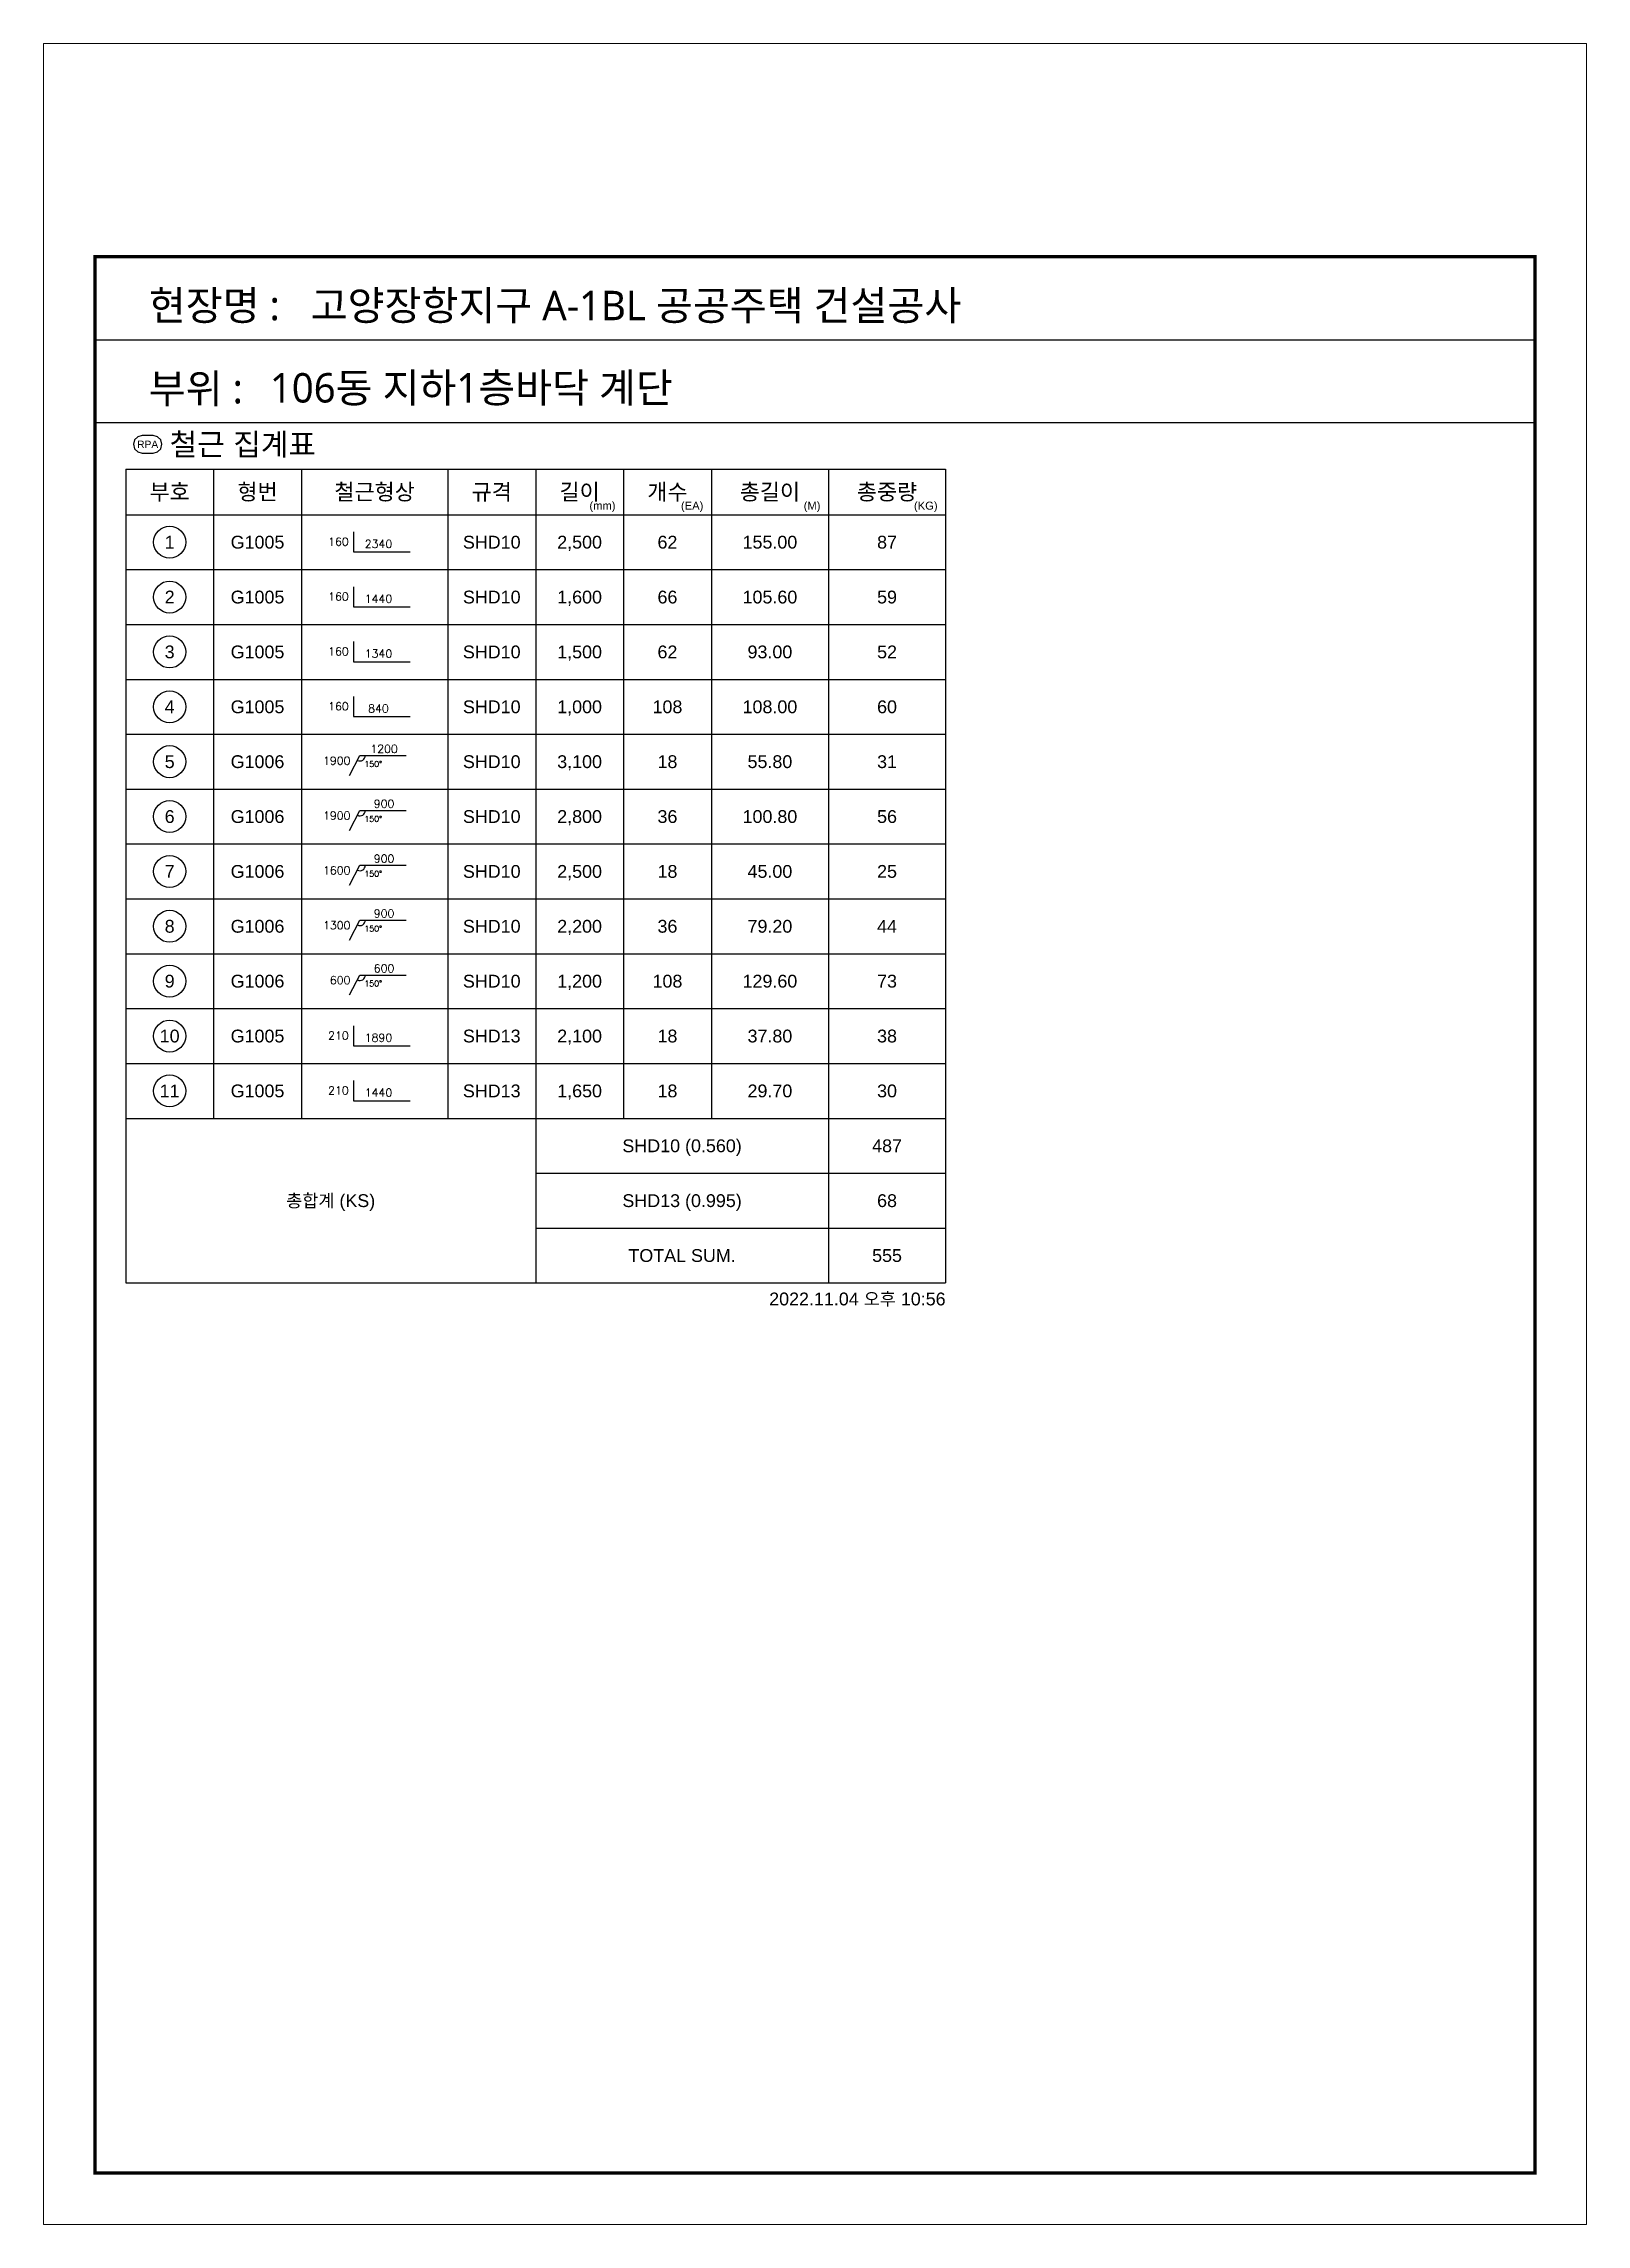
# Model space of a CAD drawing. Header units: millimetres. Extents: x 350420 to 672135, y -312840 to -44390.
# Drawn here: x 443621 to 459951, y -294560 to -271465 of the extents above; entities that cross this region are included whole.
import ezdxf
from ezdxf.enums import TextEntityAlignment as Align

# ---------------------------------------------------------------- set-up
doc = ezdxf.new("R2010")
doc.units = ezdxf.units.MM
doc.header["$LTSCALE"] = 65
for name, color, linetype in [('AMAC-TITLE', 7, 'Continuous'), ('FORM-L', 7, 'Continuous'), ('RP_DIM', 7, 'Continuous'), ('SHOPLINE', 7, 'Continuous'), ('XDIM', 7, 'Continuous')]:
    doc.layers.add(name, color=color, linetype=linetype)
doc.layers.add('TEXT', color=3, linetype='Continuous', lineweight=9)
doc.styles.add('RPWK1', font='arial.ttf', dxfattribs={"bigfont": 'whgtxt.shx'})
doc.styles.add('XRebar2', font='Romans.shx')
doc.styles.add('돋움', font='malgun.ttf')

msp = doc.modelspace()

# ---------------------------------------------------------------- texts
at = {"layer": 'AMAC-TITLE', "color": 2, "linetype": 'Continuous', "style": '돋움'}
msp.add_text('106동 지하1층바닥 계단', height=311.415, dxfattribs=at).set_placement((446015.6, -275266))
at = {"layer": 'RP_DIM', "color": 7, "linetype": 'Continuous', "ltscale": 100, "style": 'RPWK1'}
for s, height, p in [('RPA', 77.48, (444722.4, -275708.5)), ('부호', 169.49, (444954.9, -276212.1)), ('형번', 169.49, (445884.7, -276212.1)), ('철근형상', 169.49, (447124.4, -276212.1)), ('규격', 169.49, (448364.2, -276212.1)), ('길이', 169.49, (449294, -276212.1)), ('개수', 169.49, (450223.8, -276212.1)), ('총길이', 169.49, (451308.5, -276212.1)), ('총중량', 169.49, (452548.2, -276212.1)), ('1', 135.6, (444954.9, -276744.8)), ('G1005', 135.6, (445884.7, -276744.8)), ('SHD10', 135.6, (448364.2, -276744.8)), ('2,500', 135.6, (449294, -276744.8)), ('62', 135.6, (450223.8, -276744.8)), ('155.00', 135.6, (451308.5, -276744.8)), ('87', 135.6, (452548.2, -276744.8)), ('2', 135.6, (444954.9, -277326)), ('G1005', 135.6, (445884.7, -277326)), ('SHD10', 135.6, (448364.2, -277326)), ('1,600', 135.6, (449294, -277326)), ('66', 135.6, (450223.8, -277326)), ('105.60', 135.6, (451308.5, -277326)), ('59', 135.6, (452548.2, -277326)), ('3', 135.6, (444954.9, -277907.1)), ('G1005', 135.6, (445884.7, -277907.1)), ('SHD10', 135.6, (448364.2, -277907.1)), ('1,500', 135.6, (449294, -277907.1)), ('62', 135.6, (450223.8, -277907.1)), ('93.00', 135.6, (451308.5, -277907.1)), ('52', 135.6, (452548.2, -277907.1)), ('4', 135.6, (444954.9, -278488.2)), ('G1005', 135.6, (445884.7, -278488.2)), ('SHD10', 135.6, (448364.2, -278488.2)), ('1,000', 135.6, (449294, -278488.2)), ('108', 135.6, (450223.8, -278488.2)), ('108.00', 135.6, (451308.5, -278488.2)), ('60', 135.6, (452548.2, -278488.2)), ('5', 135.6, (444954.9, -279069.3)), ('G1006', 135.6, (445884.7, -279069.3)), ('SHD10', 135.6, (448364.2, -279069.3)), ('3,100', 135.6, (449294, -279069.3)), ('18', 135.6, (450223.8, -279069.3)), ('55.80', 135.6, (451308.5, -279069.3)), ('31', 135.6, (452548.2, -279069.3)), ('6', 135.6, (444954.9, -279650.4)), ('G1006', 135.6, (445884.7, -279650.4)), ('SHD10', 135.6, (448364.2, -279650.4)), ('2,800', 135.6, (449294, -279650.4)), ('36', 135.6, (450223.8, -279650.4)), ('100.80', 135.6, (451308.5, -279650.4)), ('56', 135.6, (452548.2, -279650.4)), ('7', 135.6, (444954.9, -280231.6)), ('G1006', 135.6, (445884.7, -280231.6)), ('SHD10', 135.6, (448364.2, -280231.6)), ('2,500', 135.6, (449294, -280231.6)), ('18', 135.6, (450223.8, -280231.6)), ('45.00', 135.6, (451308.5, -280231.6)), ('25', 135.6, (452548.2, -280231.6)), ('8', 135.6, (444954.9, -280812.7)), ('G1006', 135.6, (445884.7, -280812.7)), ('SHD10', 135.6, (448364.2, -280812.7)), ('2,200', 135.6, (449294, -280812.7)), ('36', 135.6, (450223.8, -280812.7)), ('79.20', 135.6, (451308.5, -280812.7)), ('44', 135.6, (452548.2, -280812.7)), ('9', 135.6, (444954.9, -281393.8)), ('G1006', 135.6, (445884.7, -281393.8)), ('SHD10', 135.6, (448364.2, -281393.8)), ('1,200', 135.6, (449294, -281393.8)), ('108', 135.6, (450223.8, -281393.8)), ('129.60', 135.6, (451308.5, -281393.8)), ('73', 135.6, (452548.2, -281393.8)), ('10', 135.6, (444954.9, -281974.9)), ('G1005', 135.6, (445884.7, -281974.9)), ('SHD13', 135.6, (448364.2, -281974.9)), ('2,100', 135.6, (449294, -281974.9)), ('18', 135.6, (450223.8, -281974.9)), ('37.80', 135.6, (451308.5, -281974.9)), ('38', 135.6, (452548.2, -281974.9)), ('11', 135.6, (444954.9, -282556.1)), ('G1005', 135.6, (445884.7, -282556.1)), ('SHD13', 135.6, (448364.2, -282556.1)), ('1,650', 135.6, (449294, -282556.1)), ('18', 135.6, (450223.8, -282556.1)), ('29.70', 135.6, (451308.5, -282556.1)), ('30', 135.6, (452548.2, -282556.1)), ('SHD10 (0.560)', 135.596, (450378.7, -283137.2)), ('487', 135.6, (452548.2, -283137.2)), ('총합계 (KS)', 135.6, (446659.5, -283718.3)), ('SHD13 (0.995)', 135.596, (450378.7, -283718.3)), ('68', 135.6, (452548.2, -283718.3)), ('TOTAL SUM.', 135.6, (450378.7, -284299.4)), ('555', 135.6, (452548.2, -284299.4))]:
    msp.add_text(s, height=height, dxfattribs=at).set_placement(p, align=Align.MIDDLE_CENTER)
msp.add_text('철근 집계표', height=232.45, dxfattribs=at).set_placement((444954.9, -275708.5), align=Align.MIDDLE_LEFT)
for s, p in [('(mm)', (449674.1, -276426)), ('(EA)', (450603.9, -276426)), ('(M)', (451843.6, -276426)), ('(KG)', (453083.4, -276426))]:
    msp.add_text(s, height=84.75, dxfattribs=at).set_placement(p, align=Align.BOTTOM_RIGHT)
msp.add_text('2022.11.04 오후 10:56', height=135.596, dxfattribs=at).set_placement((453168.1, -284691.7), align=Align.TOP_RIGHT)

# ---------------------------------------------------------------- blocks, each defined once
blk = doc.blocks.new('zsdfhetshts')
blk.add_lwpolyline([(0, 0), (15120, 0), (15120, 21384), (0, 21384)], close=True)
at = {"layer": 'FORM-L', "const_width": 32.6}
blk.add_lwpolyline([(504, 504), (14616, 504), (14616, 19296), (504, 19296)], close=True, dxfattribs=at)
at = {"layer": 'SHOPLINE'}
blk.add_line((504, 18480), (14625, 18480), dxfattribs=at)
blk.add_lwpolyline([(504, 19296), (14616, 19296), (14616, 17664), (504, 17664)], close=True, dxfattribs=at)
at = {"layer": 'AMAC-TITLE', "color": 3, "linetype": 'Continuous', "style": '돋움'}
for s, height, p in [('현장명 :', 288.3, (1031, 18672)), ('고양장항지구 A-1BL 공공주택 건설공사', 288.35, (2618, 18672)), ('부위 :', 288.3, (1031, 17857))]:
    blk.add_text(s, height=height, dxfattribs=at).set_placement(p)
blk = doc.blocks.new('DHS_G1005')
at = {"layer": 'XDIM', "color": 1, "linetype": 'Continuous', "ltscale": 1.74847e-317}
blk.add_lwpolyline([(-573, 282), (-573, -267), (975, -267)], dxfattribs=at)
at = {"layer": 'XDIM', "color": 3, "linetype": 'Continuous', "ltscale": 1.74847e-317, "style": 'XRebar2'}
blk.add_attdef('A', text='', height=219, dxfattribs=at).set_placement((-708, -162), align=Align.BOTTOM_RIGHT)
blk.add_attdef('B', text='', height=219, dxfattribs=at).set_placement((105, -222), align=Align.BOTTOM_CENTER)
blk = doc.blocks.new('DHS_G1006')
at = {"layer": 'XDIM', "color": 1, "linetype": 'Continuous', "ltscale": 5.18065e-318}
blk.add_lwpolyline([(-690, -378), (-402, 168), (858, 168)], dxfattribs=at)
at = {"layer": 'XDIM', "color": 7, "linetype": 'Continuous', "ltscale": 5.18065e-318}
blk.add_arc((-402, 168), 149, 242.4027, 0, dxfattribs=at)
at = {"layer": 'XDIM', "color": 3, "linetype": 'Continuous', "ltscale": 5.18065e-318, "style": 'XRebar2'}
blk.add_attdef('A', text='', height=219, dxfattribs=at).set_placement((-660, 27), align=Align.MIDDLE_RIGHT)
blk.add_attdef('a1', text='', height=156, dxfattribs=at).set_placement((-279, -189), align=Align.BOTTOM_LEFT)
blk.add_attdef('B', text='', height=219, dxfattribs=at).set_placement((258, 174), align=Align.BOTTOM_CENTER)

# ---------------------------------------------------------------- linework, layer by layer
at = {"layer": 'RP_DIM', "color": 253, "linetype": 'Continuous', "ltscale": 100}
for p, q in [((444722.4, -275708.5), (444723.6, -275708.5)), ((444722.4, -275708.5), (444723.6, -275708.5)), ((444722.4, -275708.5), (444723.6, -275708.5)), ((444722.4, -275708.5), (444723.6, -275708.5)), ((444490, -275970), (453168.1, -275970)), ((444490, -275970), (444490, -284590)), ((445419.8, -275970), (445419.8, -276454.3)), ((446349.6, -275970), (446349.6, -276454.3)), ((447899.3, -275970), (447899.3, -276454.3)), ((448829.1, -275970), (448829.1, -276454.3)), ((449758.9, -275970), (449758.9, -276454.3)), ((450688.7, -275970), (450688.7, -276454.3)), ((451928.4, -275970), (451928.4, -276454.3)), ((453168.1, -275970), (453168.1, -276454.3)), ((453168.1, -275970), (453168.1, -284590)), ((444490, -276454.3), (453168.1, -276454.3)), ((445419.8, -276454.3), (445419.8, -282846.6)), ((446349.6, -276454.3), (446349.6, -282846.6)), ((447899.3, -276454.3), (447899.3, -282846.6)), ((448829.1, -276454.3), (448829.1, -284590)), ((449758.9, -276454.3), (449758.9, -282846.6)), ((450688.7, -276454.3), (450688.7, -282846.6)), ((451928.4, -276454.3), (451928.4, -284590)), ((444490, -277035.4), (453168.1, -277035.4)), ((444490, -277616.5), (453168.1, -277616.5)), ((444490, -278197.6), (453168.1, -278197.6)), ((444490, -278778.8), (453168.1, -278778.8)), ((444490, -279359.9), (453168.1, -279359.9)), ((444490, -279941), (453168.1, -279941)), ((444490, -280522.1), (453168.1, -280522.1)), ((444490, -281103.3), (453168.1, -281103.3)), ((444490, -281684.4), (453168.1, -281684.4)), ((444490, -282265.5), (453168.1, -282265.5)), ((444490, -282846.6), (453168.1, -282846.6)), ((448829.1, -283427.8), (453168.1, -283427.8)), ((448829.1, -284008.9), (453168.1, -284008.9)), ((444490, -284590), (453168.1, -284590))]:
    msp.add_line(p, q, dxfattribs=at)
at = {"layer": 'RP_DIM', "color": 7, "linetype": 'Continuous', "ltscale": 100}
msp.add_lwpolyline([(444664.3, -275801.5), (444780.6, -275801.5), (444827.1, -275789), (444861.1, -275755), (444873.5, -275708.5), (444861.1, -275662), (444827.1, -275628), (444780.6, -275615.5), (444664.3, -275615.5), (444617.8, -275628), (444583.8, -275662), (444571.4, -275708.5), (444583.8, -275755), (444617.8, -275789), (444664.3, -275801.5)], dxfattribs=at)
for centre in [(444954.9, -276744.8), (444954.9, -277326), (444954.9, -277907.1), (444954.9, -278488.2), (444954.9, -279069.3), (444954.9, -279650.4), (444954.9, -280231.6), (444954.9, -280812.7), (444954.9, -281393.8), (444954.9, -281974.9), (444954.9, -282556.1)]:
    msp.add_circle(centre, 169.5, dxfattribs=at)
at = {"layer": 'RP_DIM', "color": 253, "linetype": 'Continuous', "ltscale": 100}
msp.add_solid([(444490, -275970), (444490.1, -275970), (444490, -275970)], dxfattribs=at)

# ---------------------------------------------------------------- block references
at = {"layer": 'RP_DIM', "color": 7, "linetype": 'Continuous', "ltscale": 100, "xscale": 0.387416, "yscale": 0.387416, "zscale": 0.387416}
for name, p, values in [('DHS_G1005', (447124.4, -276744.8), {'A': '160', 'B': '2340'}), ('DHS_G1005', (447124.4, -277326), {'A': '160', 'B': '1440'}), ('DHS_G1005', (447124.4, -277907.1), {'A': '160', 'B': '1340'}), ('DHS_G1005', (447124.4, -278488.2), {'A': '160', 'B': '840'}), ('DHS_G1006', (447124.4, -279069.3), {'A': '1900', 'B': '1200', 'a1': '150%%D'}), ('DHS_G1006', (447124.4, -279650.4), {'A': '1900', 'B': '900', 'a1': '150%%D'}), ('DHS_G1006', (447124.4, -280231.6), {'A': '1600', 'B': '900', 'a1': '150%%D'}), ('DHS_G1006', (447124.4, -280812.7), {'A': '1300', 'B': '900', 'a1': '150%%D'}), ('DHS_G1006', (447124.4, -281393.8), {'A': '600', 'B': '600', 'a1': '150%%D'}), ('DHS_G1005', (447124.4, -281974.9), {'A': '210', 'B': '1890'}), ('DHS_G1005', (447124.4, -282556.1), {'A': '210', 'B': '1440'})]:
    msp.add_blockref(name, p, dxfattribs=at).add_auto_attribs(values)
at = {"layer": 'TEXT', "color": 4, "xscale": 1.08, "yscale": 1.08, "zscale": 1.08}
msp.add_blockref('zsdfhetshts', (443620.9, -294559.7), dxfattribs=at)

msp.set_redraw_order([(e.dxf.handle, doc.entitydb.next_handle()) for e in msp.query("TEXT MTEXT ATTDEF DIMENSION ARC_DIMENSION")])  # texts and dimensions are drawn at this point

doc.saveas('drawing.dxf')
